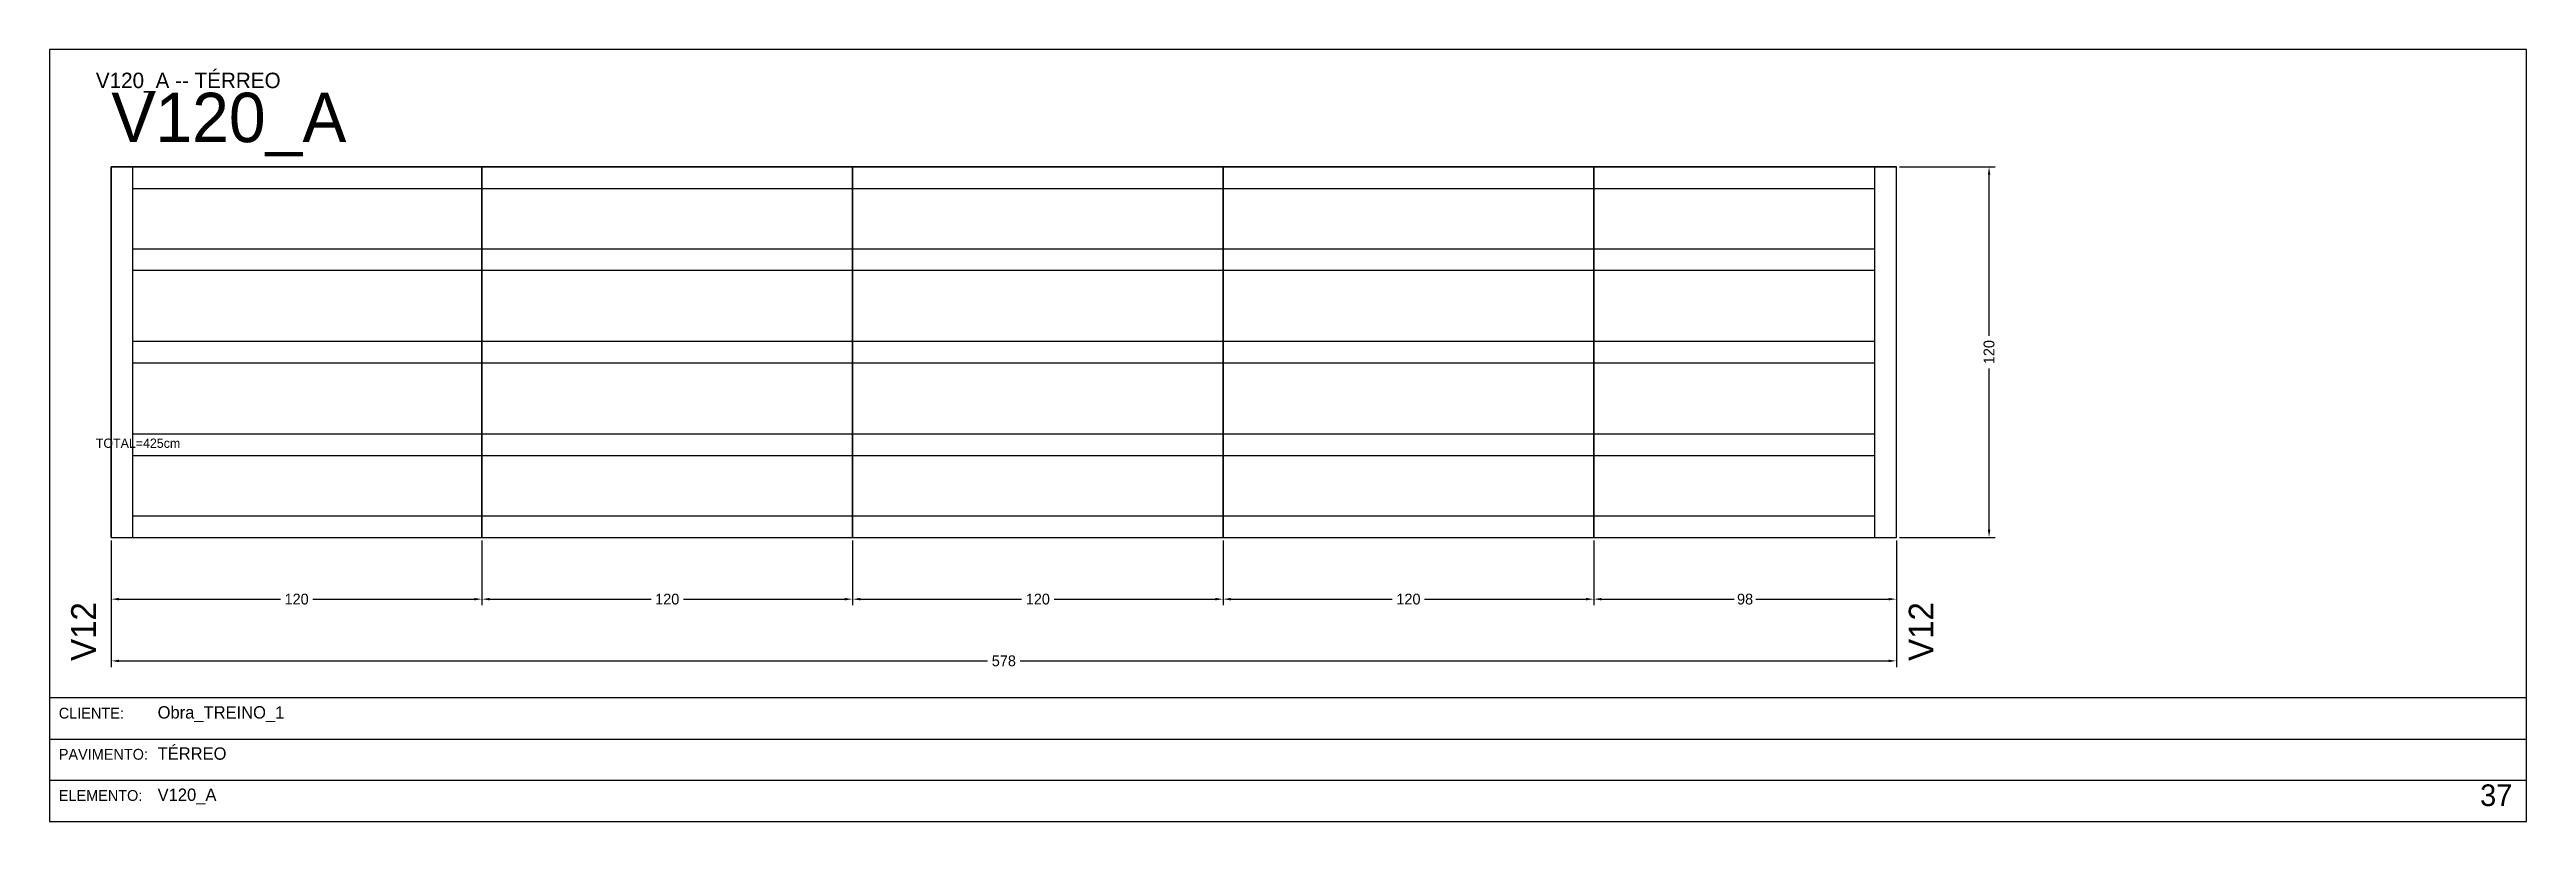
# Model space of a CAD drawing. Header units: metres. Extents: x 0 to 3268, y -4496 to 124.
# Drawn here: x 0 to 802, y -2882 to -2632 of the extents above; entities that cross this region are included whole.
import ezdxf

# ---------------------------------------------------------------- set-up
doc = ezdxf.new("R2010")
doc.units = ezdxf.units.M
for name, color, linetype in [('5', 5, 'Continuous'), ('BORDA_CELULA', 9, 'Continuous'), ('CARIMBO', 9, 'Continuous'), ('COTA', 241, 'Continuous'), ('NOMENCLATURA', 7, 'Continuous'), ('Painéis', 200, 'Continuous'), ('SARR_2.2x7', 40, 'Continuous')]:
    doc.layers.add(name, color=color, linetype=linetype)
doc.dimstyles.new('COTA', dxfattribs={"dimtxt": 3.5, "dimasz": 2.5, "dimexe": 2, "dimexo": 1, "dimgap": 0.9, "dimtad": 1, "dimdec": 0, "dimrnd": 1, "dimcen": 2.5, "dimclrd": 4, "dimclre": 4, "dimclrt": 4, "dimazin": 3, "dimtfac": 1, "dimtmove": 0, "dimatfit": 3})

msp = doc.modelspace()

# ---------------------------------------------------------------- texts
at = {"layer": '5'}
for p in [(15, -2830), (610, -2830)]:
    msp.add_text('V12', height=8, rotation=90, dxfattribs=at).set_placement(p)
at = {"layer": 'CARIMBO', "color": 9}
for s, p in [('CLIENTE:', (3, -2848.67)), ('PAVIMENTO:', (3, -2862)), ('ELEMENTO:', (3, -2875.33))]:
    msp.add_text(s, height=3.5, dxfattribs=at).set_placement(p)
at = {"layer": 'CARIMBO', "color": 2}
for s, p in [('Obra_TREINO_1', (35, -2848.67)), ('TÉRREO', (35, -2862)), ('V120_A', (35, -2875.33))]:
    msp.add_text(s, height=4, dxfattribs=at).set_placement(p)
at = {"layer": 'CARIMBO', "color": 3}
msp.add_text('37', height=7, dxfattribs=at).set_placement((787, -2877))
at = {"layer": 'COTA'}
msp.add_text('TOTAL=425cm', height=3, dxfattribs=at).set_placement((15, -2761))
at = {"layer": 'NOMENCLATURA'}
for s, height, p in [('V120_A -- TÉRREO', 5, (15, -2644.5)), ('V120_A', 16, (20, -2662))]:
    msp.add_text(s, height=height, dxfattribs=at).set_placement(p)

# ---------------------------------------------------------------- blocks, each defined once
blk = doc.blocks.new('_CLOSEDFILLED')
at = {"color": 0, "linetype": 'BYBLOCK'}
blk.add_solid([(-1, 0.16), (0, 0), (-1, -0.16)], dxfattribs=at)
blk = doc.blocks.new('*D333')
at = {"color": 4}
for p, q in [((20, -2791), (20, -2812)), ((140, -2791), (140, -2812)), ((22.5, -2810), (74.75, -2810)), ((85.25, -2810), (137.5, -2810))]:
    blk.add_line(p, q, dxfattribs=at)
at = {"layer": 'Defpoints'}
for p in [(20, -2790), (140, -2790), (20, -2810)]:
    blk.add_point(p, dxfattribs=at)
at = {"layer": 'COTA', "color": 4, "xscale": 2.5, "yscale": 2.5, "rotation": 180}
blk.add_blockref('_CLOSEDFILLED', (20, -2810), dxfattribs=at)
at = {"layer": 'COTA', "color": 4, "xscale": 2.5, "yscale": 2.5}
blk.add_blockref('_CLOSEDFILLED', (140, -2810), dxfattribs=at)
at = {"layer": 'COTA', "color": 4, "insert": (80, -2810), "char_height": 3.5, "attachment_point": 5}
blk.add_mtext('120', dxfattribs=at)
blk = doc.blocks.new('*D334')
at = {"color": 4}
for p, q in [((140, -2791), (140, -2812)), ((260, -2791), (260, -2812)), ((142.5, -2810), (194.75, -2810)), ((205.25, -2810), (257.5, -2810))]:
    blk.add_line(p, q, dxfattribs=at)
at = {"layer": 'Defpoints'}
for p in [(140, -2790), (260, -2790), (140, -2810)]:
    blk.add_point(p, dxfattribs=at)
at = {"layer": 'COTA', "color": 4, "xscale": 2.5, "yscale": 2.5, "rotation": 180}
blk.add_blockref('_CLOSEDFILLED', (140, -2810), dxfattribs=at)
at = {"layer": 'COTA', "color": 4, "xscale": 2.5, "yscale": 2.5}
blk.add_blockref('_CLOSEDFILLED', (260, -2810), dxfattribs=at)
at = {"layer": 'COTA', "color": 4, "insert": (200, -2810), "char_height": 3.5, "attachment_point": 5}
blk.add_mtext('120', dxfattribs=at)
blk = doc.blocks.new('*D335')
at = {"color": 4}
for p, q in [((260, -2791), (260, -2812)), ((380, -2791), (380, -2812)), ((262.5, -2810), (314.75, -2810)), ((325.25, -2810), (377.5, -2810))]:
    blk.add_line(p, q, dxfattribs=at)
at = {"layer": 'Defpoints'}
for p in [(260, -2790), (380, -2790), (260, -2810)]:
    blk.add_point(p, dxfattribs=at)
at = {"layer": 'COTA', "color": 4, "xscale": 2.5, "yscale": 2.5, "rotation": 180}
blk.add_blockref('_CLOSEDFILLED', (260, -2810), dxfattribs=at)
at = {"layer": 'COTA', "color": 4, "xscale": 2.5, "yscale": 2.5}
blk.add_blockref('_CLOSEDFILLED', (380, -2810), dxfattribs=at)
at = {"layer": 'COTA', "color": 4, "insert": (320, -2810), "char_height": 3.5, "attachment_point": 5}
blk.add_mtext('120', dxfattribs=at)
blk = doc.blocks.new('*D336')
at = {"color": 4}
for p, q in [((380, -2791), (380, -2812)), ((500, -2791), (500, -2812)), ((382.5, -2810), (434.75, -2810)), ((445.25, -2810), (497.5, -2810))]:
    blk.add_line(p, q, dxfattribs=at)
at = {"layer": 'Defpoints'}
for p in [(380, -2790), (500, -2790), (380, -2810)]:
    blk.add_point(p, dxfattribs=at)
at = {"layer": 'COTA', "color": 4, "xscale": 2.5, "yscale": 2.5, "rotation": 180}
blk.add_blockref('_CLOSEDFILLED', (380, -2810), dxfattribs=at)
at = {"layer": 'COTA', "color": 4, "xscale": 2.5, "yscale": 2.5}
blk.add_blockref('_CLOSEDFILLED', (500, -2810), dxfattribs=at)
at = {"layer": 'COTA', "color": 4, "insert": (440, -2810), "char_height": 3.5, "attachment_point": 5}
blk.add_mtext('120', dxfattribs=at)
blk = doc.blocks.new('*D337')
at = {"color": 4}
for p, q in [((500, -2791), (500, -2812)), ((598, -2791), (598, -2812)), ((502.5, -2810), (545.5, -2810)), ((552.5, -2810), (595.5, -2810))]:
    blk.add_line(p, q, dxfattribs=at)
at = {"layer": 'Defpoints'}
for p in [(500, -2790), (598, -2790), (500, -2810)]:
    blk.add_point(p, dxfattribs=at)
at = {"layer": 'COTA', "color": 4, "xscale": 2.5, "yscale": 2.5, "rotation": 180}
blk.add_blockref('_CLOSEDFILLED', (500, -2810), dxfattribs=at)
at = {"layer": 'COTA', "color": 4, "xscale": 2.5, "yscale": 2.5}
blk.add_blockref('_CLOSEDFILLED', (598, -2810), dxfattribs=at)
at = {"layer": 'COTA', "color": 4, "insert": (549, -2810), "char_height": 3.5, "attachment_point": 5}
blk.add_mtext('98', dxfattribs=at)
blk = doc.blocks.new('*D338')
at = {"color": 4}
for p, q in [((20, -2791), (20, -2832)), ((598, -2791), (598, -2832)), ((22.5, -2830), (303.75, -2830)), ((314.25, -2830), (595.5, -2830))]:
    blk.add_line(p, q, dxfattribs=at)
at = {"layer": 'Defpoints'}
for p in [(20, -2790), (598, -2790), (20, -2830)]:
    blk.add_point(p, dxfattribs=at)
at = {"layer": 'COTA', "color": 4, "xscale": 2.5, "yscale": 2.5, "rotation": 180}
blk.add_blockref('_CLOSEDFILLED', (20, -2830), dxfattribs=at)
at = {"layer": 'COTA', "color": 4, "xscale": 2.5, "yscale": 2.5}
blk.add_blockref('_CLOSEDFILLED', (598, -2830), dxfattribs=at)
at = {"layer": 'COTA', "color": 4, "insert": (309, -2830), "char_height": 3.5, "attachment_point": 5}
blk.add_mtext('578', dxfattribs=at)
blk = doc.blocks.new('*D339')
at = {"color": 4}
for p, q in [((599, -2670), (630, -2670)), ((628, -2724.75), (628, -2672.5)), ((628, -2787.5), (628, -2735.25)), ((599, -2790), (630, -2790))]:
    blk.add_line(p, q, dxfattribs=at)
at = {"layer": 'Defpoints'}
for p in [(598, -2670), (598, -2790), (628, -2790)]:
    blk.add_point(p, dxfattribs=at)
at = {"layer": 'COTA', "color": 4, "xscale": 2.5, "yscale": 2.5}
for p, rotation in [((628, -2670), 90), ((628, -2790), 270)]:
    blk.add_blockref('_CLOSEDFILLED', p, dxfattribs=dict(at, rotation=rotation))
at = {"layer": 'COTA', "color": 4, "insert": (628, -2730), "char_height": 3.5, "attachment_point": 5, "rotation": 90}
blk.add_mtext('120', dxfattribs=at)
blk = doc.blocks.new('*D340')
at = {"color": 4}
for p, q in [((599, -2670), (630, -2670)), ((628, -2724.75), (628, -2672.5)), ((628, -2787.5), (628, -2735.25)), ((599, -2790), (630, -2790))]:
    blk.add_line(p, q, dxfattribs=at)
at = {"layer": 'Defpoints'}
for p in [(598, -2670), (598, -2790), (628, -2790)]:
    blk.add_point(p, dxfattribs=at)
at = {"layer": 'COTA', "color": 4, "xscale": 2.5, "yscale": 2.5}
for p, rotation in [((628, -2670), 90), ((628, -2790), 270)]:
    blk.add_blockref('_CLOSEDFILLED', p, dxfattribs=dict(at, rotation=rotation))
at = {"layer": 'COTA', "color": 4, "insert": (628, -2730), "char_height": 3.5, "attachment_point": 5, "rotation": 90}
blk.add_mtext('120', dxfattribs=at)
blk = doc.blocks.new('*D341')
at = {"color": 4}
for p, q in [((599, -2670), (630, -2670)), ((628, -2724.75), (628, -2672.5)), ((628, -2787.5), (628, -2735.25)), ((599, -2790), (630, -2790))]:
    blk.add_line(p, q, dxfattribs=at)
at = {"layer": 'Defpoints'}
for p in [(598, -2670), (598, -2790), (628, -2790)]:
    blk.add_point(p, dxfattribs=at)
at = {"layer": 'COTA', "color": 4, "xscale": 2.5, "yscale": 2.5}
for p, rotation in [((628, -2670), 90), ((628, -2790), 270)]:
    blk.add_blockref('_CLOSEDFILLED', p, dxfattribs=dict(at, rotation=rotation))
at = {"layer": 'COTA', "color": 4, "insert": (628, -2730), "char_height": 3.5, "attachment_point": 5, "rotation": 90}
blk.add_mtext('120', dxfattribs=at)
blk = doc.blocks.new('*D342')
at = {"color": 4}
for p, q in [((599, -2670), (630, -2670)), ((628, -2724.75), (628, -2672.5)), ((628, -2787.5), (628, -2735.25)), ((599, -2790), (630, -2790))]:
    blk.add_line(p, q, dxfattribs=at)
at = {"layer": 'Defpoints'}
for p in [(598, -2670), (598, -2790), (628, -2790)]:
    blk.add_point(p, dxfattribs=at)
at = {"layer": 'COTA', "color": 4, "xscale": 2.5, "yscale": 2.5}
for p, rotation in [((628, -2670), 90), ((628, -2790), 270)]:
    blk.add_blockref('_CLOSEDFILLED', p, dxfattribs=dict(at, rotation=rotation))
at = {"layer": 'COTA', "color": 4, "insert": (628, -2730), "char_height": 3.5, "attachment_point": 5, "rotation": 90}
blk.add_mtext('120', dxfattribs=at)
blk = doc.blocks.new('*D343')
at = {"color": 4}
for p, q in [((599, -2670), (630, -2670)), ((628, -2724.75), (628, -2672.5)), ((628, -2787.5), (628, -2735.25)), ((599, -2790), (630, -2790))]:
    blk.add_line(p, q, dxfattribs=at)
at = {"layer": 'Defpoints'}
for p in [(598, -2670), (598, -2790), (628, -2790)]:
    blk.add_point(p, dxfattribs=at)
at = {"layer": 'COTA', "color": 4, "xscale": 2.5, "yscale": 2.5}
for p, rotation in [((628, -2670), 90), ((628, -2790), 270)]:
    blk.add_blockref('_CLOSEDFILLED', p, dxfattribs=dict(at, rotation=rotation))
at = {"layer": 'COTA', "color": 4, "insert": (628, -2730), "char_height": 3.5, "attachment_point": 5, "rotation": 90}
blk.add_mtext('120', dxfattribs=at)

# ---------------------------------------------------------------- dimensions: what is measured, and where the dimension line sits
at = {"layer": 'COTA'}
for picture in ['*D339', '*D340', '*D341', '*D342', '*D343']:
    dim = msp.add_linear_dim(base=(628, -2790), p1=(598, -2790), p2=(598, -2670), angle=90, dimstyle='COTA', dxfattribs=at)
    dim.commit()
    dim.dimension.update_dxf_attribs({"geometry": picture, "text_midpoint": (628, -2730)})
for base, p1, p2, picture, middle in [((20, -2810), (20, -2790), (140, -2790), '*D333', (80, -2810)), ((20, -2830), (20, -2790), (598, -2790), '*D338', (309, -2830)), ((140, -2810), (140, -2790), (260, -2790), '*D334', (200, -2810)), ((260, -2810), (260, -2790), (380, -2790), '*D335', (320, -2810)), ((380, -2810), (380, -2790), (500, -2790), '*D336', (440, -2810)), ((500, -2810), (500, -2790), (598, -2790), '*D337', (549, -2810))]:
    dim = msp.add_linear_dim(base=base, p1=p1, p2=p2, dimstyle='COTA', dxfattribs=at)
    dim.commit()
    dim.dimension.update_dxf_attribs({"geometry": picture, "text_midpoint": middle})

# ---------------------------------------------------------------- linework, layer by layer
at = {"layer": 'BORDA_CELULA'}
for points in [[(0, -2882), (802, -2882), (802, -2632), (0, -2632)], [(0, -2882), (802, -2882), (802, -2842), (0, -2842)]]:
    msp.add_lwpolyline(points, close=True, dxfattribs=at)
at = {"layer": 'CARIMBO'}
for p, q in [((0, -2855.33), (802, -2855.33)), ((0, -2868.67), (802, -2868.67)), ((0, -2882), (802, -2882))]:
    msp.add_line(p, q, dxfattribs=at)
at = {"layer": 'Painéis'}
for points in [[(20, -2790), (20, -2670)], [(20, -2670), (140, -2670)], [(20, -2790), (140, -2790), (140, -2670), (20, -2670), (20, -2790)], [(140, -2790), (140, -2670)], [(140, -2670), (260, -2670)], [(140, -2790), (260, -2790), (260, -2670), (140, -2670), (140, -2790)], [(260, -2790), (260, -2670)], [(260, -2670), (380, -2670)], [(260, -2790), (380, -2790), (380, -2670), (260, -2670), (260, -2790)], [(380, -2790), (380, -2670)], [(380, -2670), (500, -2670)], [(380, -2790), (500, -2790), (500, -2670), (380, -2670), (380, -2790)], [(500, -2790), (500, -2670)], [(500, -2670), (598, -2670)], [(500, -2790), (598, -2790), (598, -2670), (500, -2670), (500, -2790)], [(598, -2790), (598, -2670)], [(20, -2790), (140, -2790)], [(140, -2790), (260, -2790)], [(260, -2790), (380, -2790)], [(380, -2790), (500, -2790)], [(500, -2790), (598, -2790)]]:
    msp.add_lwpolyline(points, dxfattribs=at)
at = {"layer": 'SARR_2.2x7'}
for points in [[(27, -2790), (27, -2670)], [(591, -2790), (591, -2670)], [(27, -2677), (140, -2677)], [(140, -2677), (260, -2677)], [(260, -2677), (380, -2677)], [(380, -2677), (500, -2677)], [(500, -2677), (591, -2677)], [(27, -2696.5), (140, -2696.5)], [(140, -2696.5), (260, -2696.5)], [(260, -2696.5), (380, -2696.5)], [(380, -2696.5), (500, -2696.5)], [(500, -2696.5), (591, -2696.5)], [(27, -2703.5), (140, -2703.5)], [(140, -2703.5), (260, -2703.5)], [(260, -2703.5), (380, -2703.5)], [(380, -2703.5), (500, -2703.5)], [(500, -2703.5), (591, -2703.5)], [(27, -2726.5), (140, -2726.5)], [(140, -2726.5), (260, -2726.5)], [(260, -2726.5), (380, -2726.5)], [(380, -2726.5), (500, -2726.5)], [(500, -2726.5), (591, -2726.5)], [(27, -2733.5), (140, -2733.5)], [(140, -2733.5), (260, -2733.5)], [(260, -2733.5), (380, -2733.5)], [(380, -2733.5), (500, -2733.5)], [(500, -2733.5), (591, -2733.5)], [(27, -2756.5), (140, -2756.5)], [(140, -2756.5), (260, -2756.5)], [(260, -2756.5), (380, -2756.5)], [(380, -2756.5), (500, -2756.5)], [(500, -2756.5), (591, -2756.5)], [(27, -2763.5), (140, -2763.5)], [(140, -2763.5), (260, -2763.5)], [(260, -2763.5), (380, -2763.5)], [(380, -2763.5), (500, -2763.5)], [(500, -2763.5), (591, -2763.5)], [(27, -2783), (140, -2783)], [(140, -2783), (260, -2783)], [(260, -2783), (380, -2783)], [(380, -2783), (500, -2783)], [(500, -2783), (591, -2783)]]:
    msp.add_lwpolyline(points, dxfattribs=at)

msp.set_redraw_order([(e.dxf.handle, doc.entitydb.next_handle()) for e in msp.query("TEXT MTEXT ATTDEF DIMENSION ARC_DIMENSION")])  # texts and dimensions are drawn at this point

doc.saveas('drawing.dxf')
